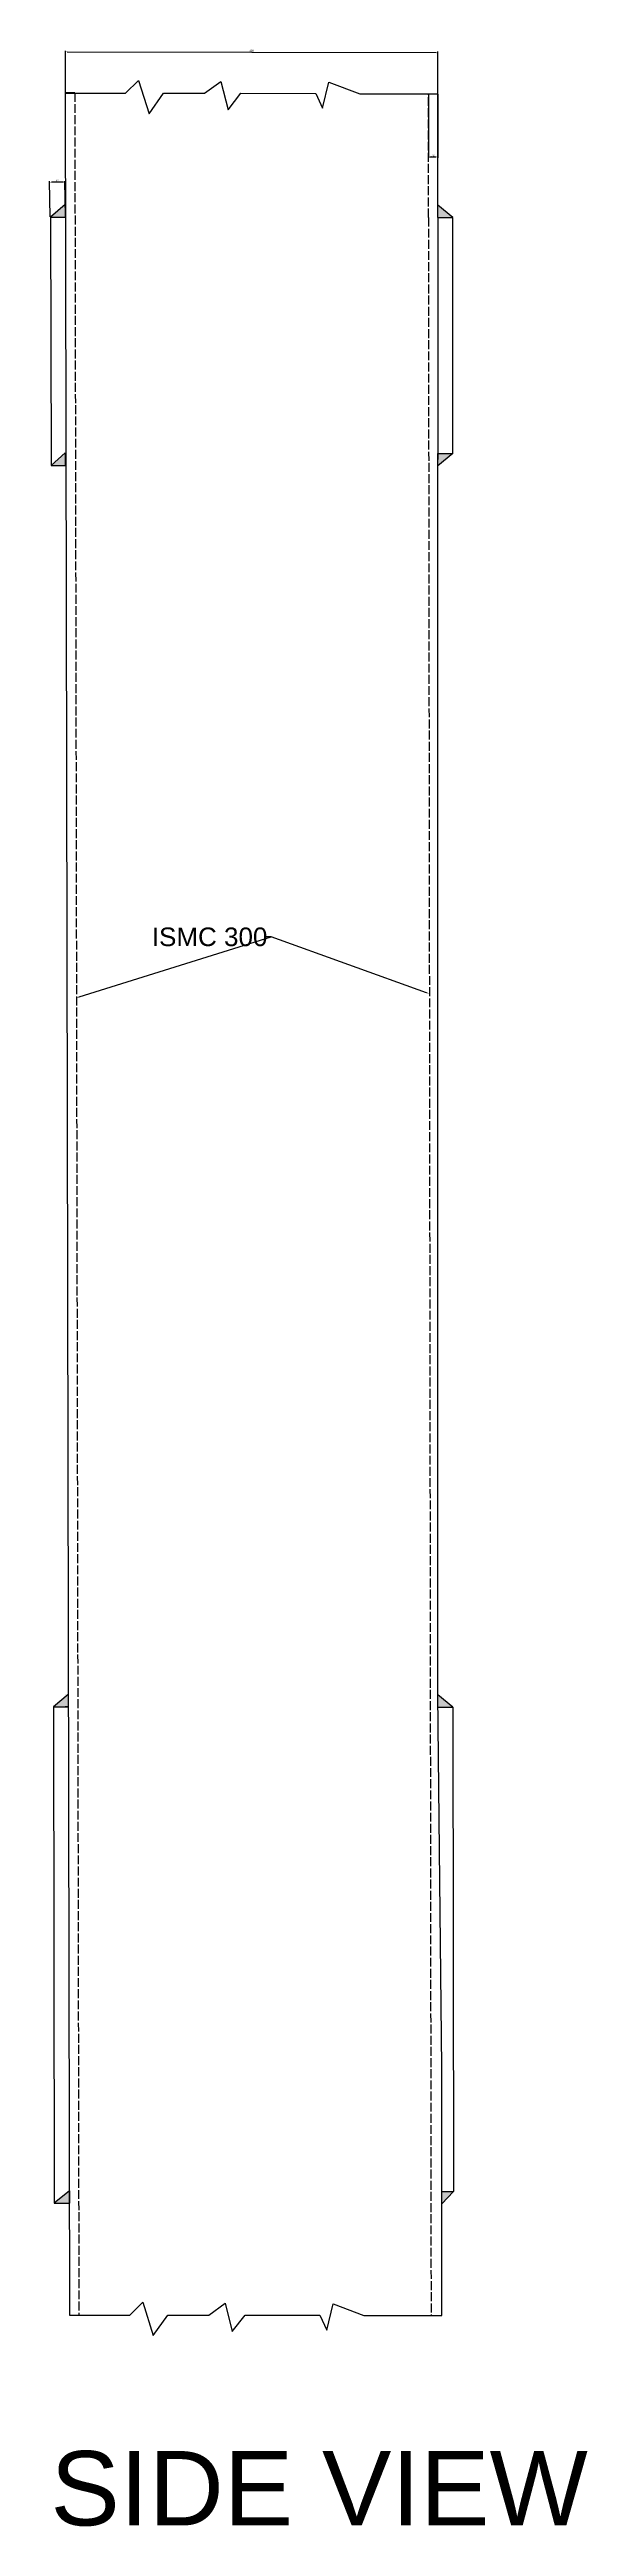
# Model space of a CAD drawing. Header units: millimetres. Extents: x 2999 to 7754, y 1967 to 8077.
# Drawn here: x 5555 to 6277, y 4223 to 7554 of the extents above; entities that cross this region are included whole.
import ezdxf
from ezdxf import colors
from ezdxf.entities.mleader import LeaderData, LeaderLine
from ezdxf.math import Vec2, Vec3

# ---------------------------------------------------------------- set-up
doc = ezdxf.new("R2010")
doc.units = ezdxf.units.MM
doc.linetypes.add('ACAD_ISO02W100', pattern=[15, 12, -3])
doc.styles.get("Standard").update_dxf_attribs({"font": 'arial.ttf'})
doc.dimstyles.new('ISO-25', dxfattribs={"dimtxt": 2.5, "dimasz": 2.5, "dimexe": 1.25, "dimexo": 0.625, "dimtad": 1, "dimtxsty": 'Standard', "dimcen": 2.5, "dimadec": 0, "dimazin": 0, "dimtfac": 1, "dimtmove": 0, "dimatfit": 3, "dimfxl": 1, "dimarcsym": 0})

# ---------------------------------------------------------------- blocks, each defined once
blk = doc.blocks.new('*D29')
at = {"color": 0, "lineweight": -2, "transparency": 16777216}
for p, q in [((5555.6, 7329.2), (5555, 7377)), ((5573.1, 7375.9), (5557.5, 7375.7)), ((5576.2, 7329.4), (5575.6, 7377.2))]:
    blk.add_line(p, q, dxfattribs=at)
at = {"color": 0, "transparency": 16777216}
for points in [[(5557.5, 7376.2), (5557.5, 7375.3), (5555, 7375.7)], [(5573.1, 7376.3), (5573.1, 7375.5), (5575.6, 7375.9)]]:
    blk.add_solid(points, dxfattribs=at)
at = {"layer": 'DEFPOINTS', "color": 0, "transparency": 16777216}
for p in [(5555, 7375.7), (5555.6, 7328.5), (5576.2, 7328.8)]:
    blk.add_point(p, dxfattribs=at)
at = {"color": 0, "transparency": 16777216, "insert": (5565.3, 7377.7), "char_height": 2.5, "attachment_point": 5, "rotation": 0.6394}
blk.add_mtext('12', dxfattribs=at)
blk = doc.blocks.new('*D30')
at = {"color": 0, "lineweight": -2, "transparency": 16777216}
for p, q in [((5576.2, 7496.3), (5576.3, 7552.3)), ((5578.8, 7551), (6074.1, 7549.9)), ((6076.4, 7495.2), (6076.6, 7551.2))]:
    blk.add_line(p, q, dxfattribs=at)
at = {"color": 0, "transparency": 16777216}
for points in [[(5578.8, 7551.5), (5578.8, 7550.6), (5576.3, 7551)], [(6074.1, 7550.3), (6074.1, 7549.5), (6076.6, 7549.9)]]:
    blk.add_solid(points, dxfattribs=at)
at = {"layer": 'DEFPOINTS', "color": 0, "transparency": 16777216}
for p in [(6076.6, 7549.9), (5576.2, 7495.7), (6076.4, 7494.6)]:
    blk.add_point(p, dxfattribs=at)
at = {"color": 0, "transparency": 16777216, "insert": (5826.4, 7552.4), "char_height": 2.5, "attachment_point": 5, "rotation": 359.87}
blk.add_mtext('300', dxfattribs=at)
blk = doc.blocks.new('*D31')
at = {"color": 0, "lineweight": -2, "transparency": 16777216}
for p, q in [((6063.8, 7493.9), (6063.8, 7408.3)), ((6076.5, 7493.9), (6076.5, 7408.3)), ((6066.3, 7409.6), (6074, 7409.6))]:
    blk.add_line(p, q, dxfattribs=at)
at = {"color": 0, "transparency": 16777216}
for points in [[(6066.3, 7410), (6066.3, 7409.1), (6063.8, 7409.6)], [(6074, 7410), (6074, 7409.1), (6076.5, 7409.6)]]:
    blk.add_solid(points, dxfattribs=at)
at = {"layer": 'DEFPOINTS', "color": 0, "transparency": 16777216}
for p in [(6063.8, 7494.6), (6076.5, 7494.6), (6076.5, 7409.6)]:
    blk.add_point(p, dxfattribs=at)
at = {"color": 0, "transparency": 16777216, "insert": (6070.2, 7411.5), "char_height": 2.5, "attachment_point": 5}
blk.add_mtext('7.6', dxfattribs=at)

msp = doc.modelspace()

# ---------------------------------------------------------------- hatches: boundary and pattern name
h = msp.add_hatch(color=256)
h.dxf.hatch_style = 1
h.paths.add_polyline_path([(5576.161, 7345.449), (5556.436, 7328.756), (5576.161, 7328.756)])
h.paths.add_polyline_path([(5576.161, 7011.582), (5557.051, 6994.888), (5576.161, 6994.888)])
h.paths.add_polyline_path([(6096.544, 7010.943), (6076.512, 7010.943), (6076.512, 7002.597), (6076.512, 6994.25)])
h.paths.add_polyline_path([(6076.512, 7344.811), (6076.512, 7328.117), (6096.544, 7328.117)])
h.paths.add_polyline_path([(5580.125, 5342.244), (5560.124, 5325.551), (5580.156, 5325.551)])
h.paths.add_polyline_path([(5581.355, 4674.287), (5561.353, 4657.846), (5581.385, 4657.846)])
h.paths.add_polyline_path([(6097.8, 4673.901), (6082.013, 4673.901), (6082.013, 4657.208)])
h.paths.add_polyline_path([(6076.512, 5341.606), (6076.696, 5324.913), (6096.602, 5324.913)])

# ---------------------------------------------------------------- linework, layer by layer
for p, q in [((5576.075, 7495.136), (5657.117, 7495.136)), ((5588.848, 7495.689), (5576.161, 7495.689)), ((5576.161, 7495.689), (5581.662, 4507.606)), ((5657.117, 7495.136), (5674.558, 7512.2)), ((5674.558, 7512.2), (5688.623, 7467.79)), ((5688.623, 7467.79), (5708.133, 7495.136)), ((5708.133, 7495.136), (5763.19, 7495.136)), ((5763.19, 7495.136), (5785.206, 7510.975)), ((5785.206, 7510.975), (5794.889, 7472.992)), ((5794.889, 7472.992), (5812.103, 7495.136)), ((5812.103, 7495.136), (5912.46, 7494.77)), ((5912.46, 7494.77), (5921.796, 7474.976)), ((5921.796, 7474.976), (5930.221, 7510.241)), ((5930.221, 7510.241), (5971.669, 7494.554)), ((5971.669, 7494.554), (6076.426, 7494.554)), ((6076.512, 7328.117), (6076.512, 7495.051)), ((5576.161, 7345.449), (5556.436, 7328.756)), ((5556.436, 7328.756), (5576.161, 7328.756)), ((5556.436, 7328.756), (5557.051, 6994.888)), ((5576.161, 7345.449), (5576.161, 7328.756)), ((6096.544, 7328.117), (6076.512, 7344.811)), ((6076.512, 7328.117), (6096.544, 7328.117)), ((6076.512, 7328.117), (6076.512, 7002.597)), ((6096.544, 7010.943), (6096.544, 7328.117)), ((5576.161, 7011.582), (5557.051, 6994.888)), ((5557.051, 6994.888), (5576.161, 6994.888)), ((5576.161, 7011.582), (5576.161, 6994.888)), ((6076.512, 5341.606), (6076.512, 7010.943)), ((6096.544, 7010.943), (6076.512, 6994.25)), ((6076.512, 6994.25), (6076.512, 7010.943)), ((6076.512, 7010.943), (6096.544, 7010.943)), ((5580.125, 5342.244), (5560.124, 5325.551)), ((5576.161, 5342.244), (5576.161, 5342.244)), ((6082.013, 4840.835), (6076.512, 5341.606)), ((6096.602, 5324.913), (6076.512, 5341.606)), ((5560.124, 5325.551), (5580.156, 5325.551)), ((5560.124, 5325.551), (5561.353, 4657.846)), ((5580.156, 5325.551), (5576.161, 5325.551)), ((6076.512, 5324.913), (6096.602, 5324.913)), ((6096.602, 5324.913), (6097.8, 4673.901)), ((6082.013, 4506.968), (6082.013, 4840.835)), ((5581.662, 4674.54), (5561.353, 4657.846)), ((5581.662, 4674.54), (5581.662, 4657.846)), ((6082.013, 4673.901), (6097.8, 4673.901)), ((6097.8, 4673.901), (6082.013, 4657.208)), ((5561.353, 4657.846), (5581.662, 4657.846)), ((5581.662, 4507.606), (5662.704, 4507.606)), ((5662.704, 4507.606), (5680.145, 4524.67)), ((5680.145, 4524.67), (5694.21, 4480.26)), ((5694.21, 4480.26), (5713.719, 4507.606)), ((5713.719, 4507.606), (5768.776, 4507.606)), ((5768.776, 4507.606), (5790.793, 4523.445)), ((5790.793, 4523.445), (5800.476, 4485.462)), ((5800.476, 4485.462), (5817.689, 4507.606)), ((5817.689, 4507.606), (5918.047, 4507.24)), ((5918.047, 4507.24), (5927.383, 4487.446)), ((5927.383, 4487.446), (5935.808, 4522.711)), ((5935.808, 4522.711), (5977.256, 4507.024)), ((5977.256, 4507.024), (6082.013, 4507.024))]:
    msp.add_line(p, q)
at = {"linetype": 'ACAD_ISO02W100'}
for p, q in [((5588.848, 7495.713), (5594.349, 4507.629)), ((6063.825, 7328.117), (6063.825, 7495.051)), ((6063.825, 7328.117), (6067.436, 4506.968))]:
    msp.add_line(p, q, dxfattribs=at)

# ---------------------------------------------------------------- texts
msp.add_text('SIDE VIEW', height=100).set_placement((5556.142, 4224.697))

# ---------------------------------------------------------------- dimensions: what is measured, and where the dimension line sits
for p1, p2, distance, text, picture, middle in [((5576.161, 7495.689), (6076.426, 7494.554), 55.355, '300', '*D30', (5826.424, 7552.379)), ((5576.161, 7328.756), (5555.558, 7328.526), -47.191, '12', '*D29', (5565.312, 7377.709))]:
    dim = msp.add_aligned_dim(p1=p1, p2=p2, distance=distance, text=text, dimstyle='ISO-25')
    dim.commit()
    dim.dimension.update_dxf_attribs({"geometry": picture, "text_midpoint": middle})
dim = msp.add_linear_dim(base=(6076.512, 7409.56), p1=(6063.825, 7494.554), p2=(6076.512, 7494.554), text='7.6', dimstyle='ISO-25')
dim.commit()
dim.dimension.update_dxf_attribs({"geometry": '*D31', "text_midpoint": (6070.169, 7411.462)})

# ---------------------------------------------------------------- leaders
ml = msp.add_multileader_mtext('Standard')
ml.set_content('ISMC 300', color=256)
ml.set_leader_properties()
ml.build(insert=Vec2(0, 0))
ctx = ml.context
ctx.base_point, ctx.char_height, ctx.plane_origin = Vec3(5690.329, 6360.651), 25, Vec3(5591.088, 6278.876)
notes = []
notes.append((ctx, [(1, (1, 1, 0), (5852.688, 6360.651), (-1, 0), 8, [(0, [(5591.088, 6278.876)], 0, []), (1, [(6065.161, 6284.424)], 0, [])])]))
ctx.mtext.insert, ctx.mtext.flow_direction = Vec3(5692.329, 6373.373), 5
for ctx, leaders in notes:
    for number, flags, end, landing, length, lines in leaders:
        leader = LeaderData()
        leader.index, (leader.has_last_leader_line, leader.has_dogleg_vector, leader.attachment_direction) = number, flags
        leader.last_leader_point, leader.dogleg_vector, leader.dogleg_length = Vec3(end), Vec3(landing), length
        for number, points, colour, breaks in lines:
            line = LeaderLine()
            line.index, line.vertices, line.color, line.breaks = number, Vec3.list(points), colors.encode_raw_color(colour), breaks
            leader.lines.append(line)
        ctx.leaders.append(leader)

doc.saveas('drawing.dxf')
